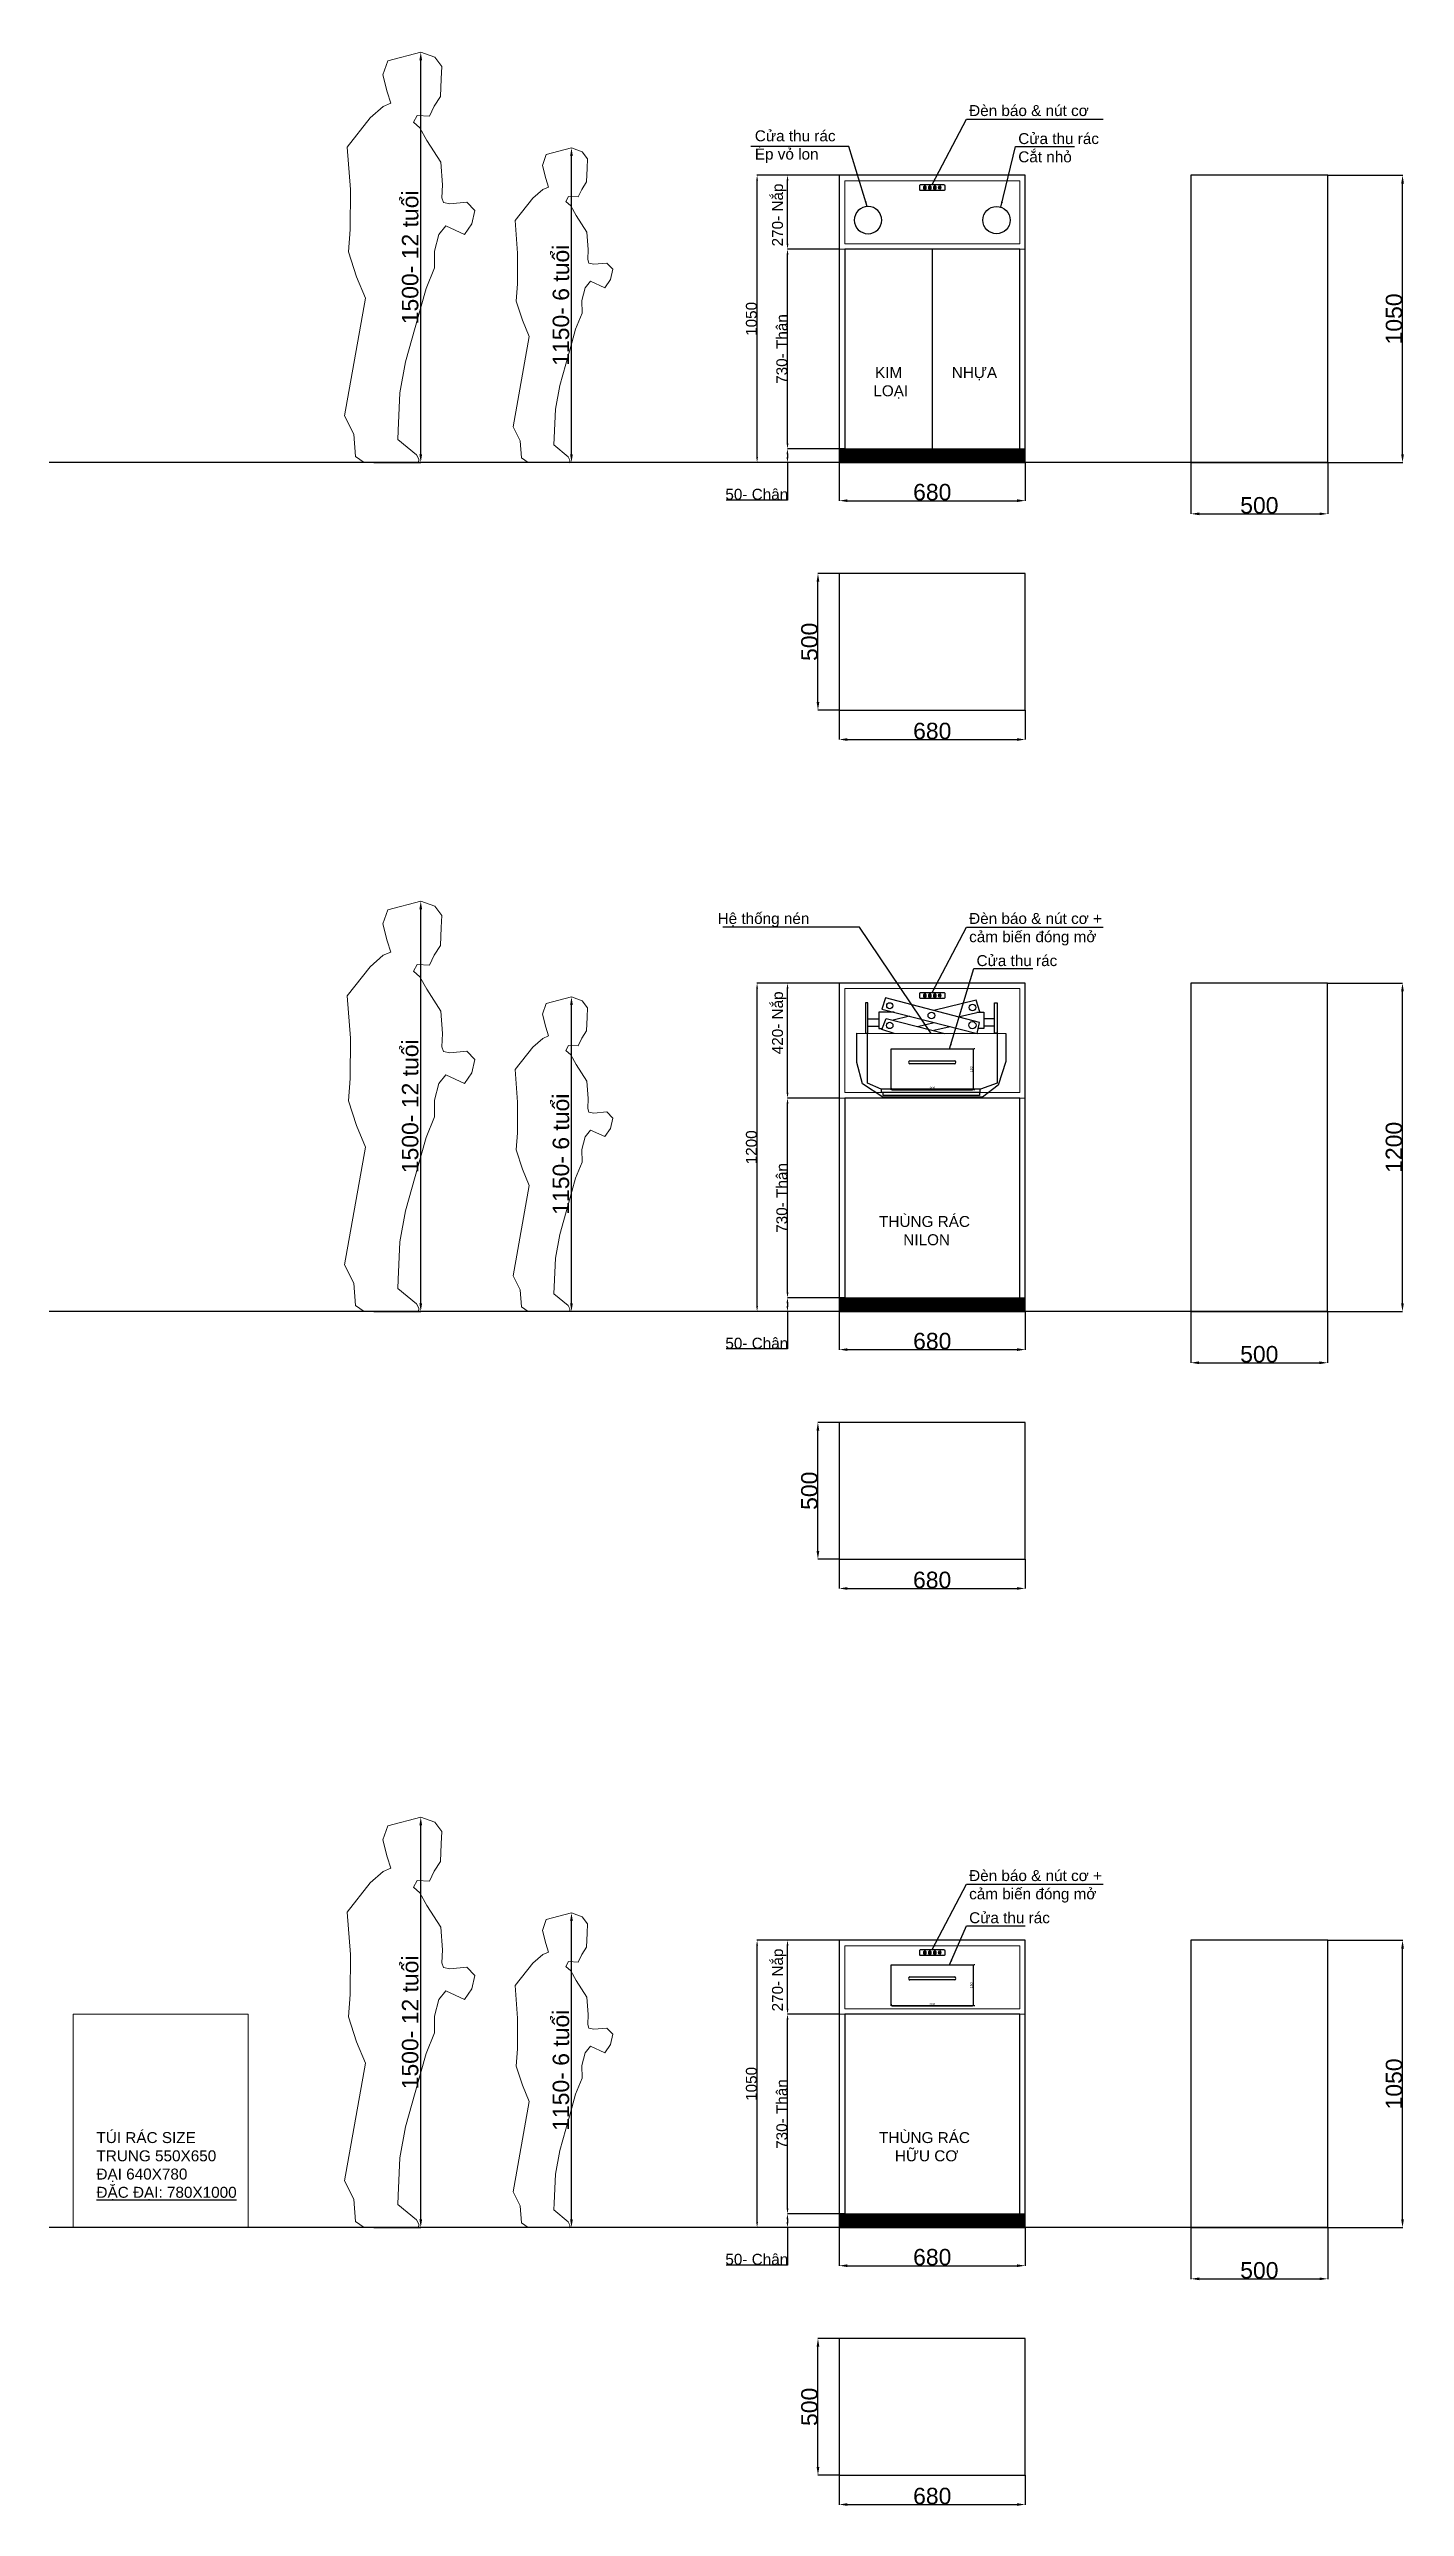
# Model space of a CAD drawing. Header units: inches. Extents: x -925 to 4032, y 3284 to 12268.
import ezdxf

# ---------------------------------------------------------------- set-up
doc = ezdxf.new("R2010")
doc.units = ezdxf.units.IN
doc.header["$LTSCALE"] = 10
doc.header["$MEASUREMENT"] = 0
doc.layers.get('Defpoints').update_dxf_attribs({"color": 55})
for name, color, linetype, lineweight in [('0-NETTHAY', 4, 'Continuous', 9), ('hatch', 250, 'Continuous', 0), ('VN-EQUIPMENT', 251, 'Continuous', 13)]:
    doc.layers.add(name, color=color, linetype=linetype, lineweight=lineweight)
for name, color, linetype in [('0TD-TEXT', 7, 'Continuous'), ('CADdetails-1-FINE', 1, 'Continuous'), ('CADdetails-11-VERYFINE', 11, 'Continuous'), ('CADdetails-250-254-GREY', 252, 'Continuous'), ('CADdetails-9-EXTRAFINE', 9, 'Continuous')]:
    doc.layers.add(name, color=color, linetype=linetype)
doc.styles.add('DIMENSION', font='arial.ttf', dxfattribs={"oblique": 5})
doc.styles.get("Standard").update_dxf_attribs({"font": 'arial.ttf'})
doc.dimstyles.new('DIES STANDARD', dxfattribs={"dimscale": 2, "dimtxt": 4.5, "dimasz": 1.5, "dimexe": 1, "dimexo": 3, "dimgap": 1, "dimtad": 1, "dimdec": 0, "dimdsep": 46, "dimtxsty": 'DIMENSION', "dimcen": 0.09, "dimclrd": 32, "dimclre": 32, "dimclrt": 7, "dimadec": 0, "dimazin": 0, "dimtfac": 1, "dimtdec": 0, "dimtix": 1, "dimtmove": 2, "dimatfit": 3, "dimfxl": 1, "dimtolj": 1, "dimtzin": 0, "dimlwd": -1, "dimlwe": -1, "dimarcsym": 0})
doc.dimstyles.get("Standard").update_dxf_attribs({"dimscale": 3, "dimtxt": 20, "dimasz": 10, "dimexe": 0.18, "dimexo": 0.0625, "dimgap": 0.09, "dimtad": 1, "dimtoh": 1, "dimdec": 0, "dimzin": 0, "dimdsep": 46, "dimtxsty": 'Standard', "dimcen": 0.09, "dimadec": 0, "dimazin": 0, "dimtfac": 1, "dimtdec": 0, "dimtofl": 0, "dimtmove": 0, "dimatfit": 3, "dimfxl": 1, "dimtolj": 1, "dimtzin": 0, "dimarcsym": 0})

msp = doc.modelspace()

# ---------------------------------------------------------------- texts
at = {"layer": '0TD-TEXT', "ltscale": 0.1, "char_height": 40}
for s, insert, width, attachment_point in [('\\A1;\\pxql;Đèn báo & nút cơ', (2439, 12063), 509.011, 1), ('\\A1;\\pxql;Cửa thu rác\\PÉp vỏ lon', (1989.6, 11970.6), 334.186, 3), ('\\A1;\\pxql;Cửa thu rác\\PCắt nhỏ', (2618.6, 11960.6), 334.186, 1), ('\\A1;\\pxqc;KIM\\P LOẠI', (2061, 11105.3), 167.201, 1), ('\\A1;\\pxqc;NHỰA', (2374.8, 11105.3), 167.201, 1), ('\\A1;\\pxql;Hệ thống nén ', (2028.3, 9109.8), 509.011, 3), ('\\A1;\\pxql;Đèn báo & nút cơ + cảm biến đóng mở', (2439, 9109.8), 509.011, 1), ('\\A1;\\pxql;Cửa thu rác', (2466.1, 8955.7), 746.327, 1), ('\\A1;\\pxqc;THÙNG RÁC\\P NILON', (2110.7, 8002.1), 330.359, 1), ('\\A1;\\pxql;Đèn báo & nút cơ + cảm biến đóng mở', (2439, 5611.1), 509.011, 1), ('\\A1;\\pxql;Cửa thu rác', (2439, 5457), 746.327, 1), ('\\A1;\\pxql;TÚI RÁC SIZE \\PTRUNG 550X650\\PĐẠI 640X780\\P{\\LĐẶC ĐẠI: 780X1000}', (-751.7, 4653.4), 600.222, 1), ('\\A1;\\pxqc;THÙNG RÁC\\P HỮU CƠ', (2110.7, 4653.4), 330.359, 1)]:
    msp.add_mtext(s, dxfattribs=dict(at, insert=insert, width=width, attachment_point=attachment_point))

# ---------------------------------------------------------------- blocks, each defined once
blk = doc.blocks.new('*D0')
at = {"color": 0, "lineweight": -2, "transparency": 16777216}
for p, q in [((1963.9, 3899.1), (1885.8, 3899.1)), ((1886.3, 3429.1), (1886.3, 3869.1)), ((1963.9, 3399.1), (1885.8, 3399.1))]:
    blk.add_line(p, q, dxfattribs=at)
at = {"color": 0, "transparency": 16777216}
for points in [[(1881.3, 3869.1), (1891.3, 3869.1), (1886.3, 3899.1)], [(1881.3, 3429.1), (1891.3, 3429.1), (1886.3, 3399.1)]]:
    blk.add_solid(points, dxfattribs=at)
at = {"layer": 'Defpoints', "color": 0, "transparency": 16777216}
for p in [(1886.3, 3899.1), (1964.1, 3899.1), (1964.1, 3399.1)]:
    blk.add_point(p, dxfattribs=at)
at = {"color": 0, "transparency": 16777216, "insert": (1855.4, 3649.1), "char_height": 60, "attachment_point": 5, "rotation": 90}
blk.add_mtext('\\A1;500', dxfattribs=at)
blk = doc.blocks.new('*D1')
at = {"color": 0, "lineweight": -2, "transparency": 16777216}
for p, q in [((1964.1, 3398.9), (1964.1, 3291.5)), ((2644.1, 3398.9), (2644.1, 3291.5)), ((1994.1, 3292), (2614.1, 3292))]:
    blk.add_line(p, q, dxfattribs=at)
at = {"color": 0, "transparency": 16777216}
for points in [[(1994.1, 3297), (1994.1, 3287), (1964.1, 3292)], [(2614.1, 3297), (2614.1, 3287), (2644.1, 3292)]]:
    blk.add_solid(points, dxfattribs=at)
at = {"layer": 'Defpoints', "color": 0, "transparency": 16777216}
for p in [(1964.1, 3399.1), (2644.1, 3399.1), (2644.1, 3292)]:
    blk.add_point(p, dxfattribs=at)
at = {"color": 0, "transparency": 16777216, "insert": (2304.1, 3322.9), "char_height": 60, "attachment_point": 5}
blk.add_mtext('\\A1;680', dxfattribs=at)
blk = doc.blocks.new('*D2')
at = {"color": 0, "lineweight": -2, "transparency": 16777216}
for p, q in [((1964.1, 4304.3), (1964.1, 4164.6)), ((2644.1, 4304.3), (2644.1, 4164.6)), ((1994.1, 4165.1), (2614.1, 4165.1))]:
    blk.add_line(p, q, dxfattribs=at)
at = {"color": 0, "transparency": 16777216}
for points in [[(1994.1, 4170.1), (1994.1, 4160.1), (1964.1, 4165.1)], [(2614.1, 4170.1), (2614.1, 4160.1), (2644.1, 4165.1)]]:
    blk.add_solid(points, dxfattribs=at)
at = {"layer": 'Defpoints', "color": 0, "transparency": 16777216}
for p in [(1964.1, 4304.5), (2644.1, 4304.5), (2644.1, 4165.1)]:
    blk.add_point(p, dxfattribs=at)
at = {"color": 0, "transparency": 16777216, "insert": (2304.1, 4196), "char_height": 60, "attachment_point": 5}
blk.add_mtext('\\A1;680', dxfattribs=at)
blk = doc.blocks.new('*D3')
at = {"color": 0, "lineweight": -2, "transparency": 16777216}
for p, q in [((1964, 5354.5), (1663.3, 5354.5)), ((1663.7, 4324.5), (1663.7, 5334.5)), ((1964, 4304.5), (1663.3, 4304.5))]:
    blk.add_line(p, q, dxfattribs=at)
at = {"color": 0, "transparency": 16777216}
for points in [[(1660.3, 5334.5), (1667, 5334.5), (1663.7, 5354.5)], [(1660.3, 4324.5), (1667, 4324.5), (1663.7, 4304.5)]]:
    blk.add_solid(points, dxfattribs=at)
at = {"layer": 'Defpoints', "color": 0, "transparency": 16777216}
for p in [(1663.7, 5354.5), (1964.1, 5354.5), (1964.1, 4304.5)]:
    blk.add_point(p, dxfattribs=at)
at = {"color": 0, "transparency": 16777216, "insert": (1643.1, 4829.5), "char_height": 40, "attachment_point": 5, "rotation": 90}
blk.add_mtext('\\A1;1050', dxfattribs=at)
blk = doc.blocks.new('PEOPLE')
at = {"layer": 'VN-EQUIPMENT', "linetype": 'Continuous'}
for p, q in [((7, 1646), (25, 1707)), ((25, 1707), (163, 1750)), ((163, 1750), (223, 1731)), ((223, 1731), (255, 1693)), ((255, 1693), (255, 1641)), ((28, 1575), (7, 1646)), ((46, 1528), (28, 1575)), ((255, 1565), (230, 1523)), ((255, 1641), (255, 1565)), ((-131, 1334), (-39, 1462)), ((-39, 1462), (14, 1513)), ((14, 1513), (46, 1528)), ((159, 1480), (145, 1452)), ((212, 1480), (159, 1480)), ((230, 1523), (212, 1480)), ((145, 1452), (173, 1429)), ((173, 1429), (205, 1377)), ((205, 1377), (269, 1287)), ((-110, 1155), (-131, 1334)), ((269, 1287), (280, 1192)), ((-103, 985), (-110, 1155)), ((280, 1192), (280, 1136)), ((280, 1136), (287, 1117)), ((287, 1117), (315, 1112)), ((315, 1112), (386, 1122)), ((386, 1122), (421, 1089)), ((421, 1089), (411, 1032)), ((-106, 890), (-103, 985)), ((273, 980), (258, 909)), ((301, 1018), (273, 980)), ((382, 985), (301, 1018)), ((411, 1032), (382, 985)), ((-67, 786), (-106, 890)), ((262, 838), (230, 749)), ((258, 909), (262, 838)), ((-25, 697), (-67, 786)), ((230, 749), (212, 673)), ((-92, 194), (-25, 697)), ((212, 673), (156, 434)), ((156, 434), (138, 302)), ((138, 302), (138, 142)), ((-50, 118), (-92, 194)), ((-39, 24), (-50, 118)), ((138, 142), (138, 104)), ((0, 0), (-39, 24)), ((230, 9), (0, 0)), ((138, 104), (220, 42)), ((220, 42), (230, 24)), ((230, 24), (230, 9))]:
    blk.add_line(p, q, dxfattribs=at)
blk = doc.blocks.new('*D5')
at = {"color": 0, "lineweight": -2, "transparency": 16777216}
for p, q in [((985, 4334.5), (985, 5424.5)), ((985.2, 5454.5), (985.6, 5454.5)), ((2396.3, 4304.5), (984.5, 4304.5))]:
    blk.add_line(p, q, dxfattribs=at)
at = {"color": 0, "transparency": 16777216}
for points in [[(980, 5424.5), (990, 5424.5), (985, 5454.5)], [(980, 4334.5), (990, 4334.5), (985, 4304.5)]]:
    blk.add_solid(points, dxfattribs=at)
at = {"layer": 'Defpoints', "color": 0, "transparency": 16777216}
for p in [(985, 5454.5), (985, 5454.5), (2396.5, 4304.5)]:
    blk.add_point(p, dxfattribs=at)
at = {"color": 0, "transparency": 16777216, "insert": (946.7, 4879.5), "char_height": 60, "attachment_point": 5, "rotation": 90}
blk.add_mtext('\\A1;1150- 6 tuổi', dxfattribs=at)
blk = doc.blocks.new('*D6')
at = {"color": 0, "lineweight": -2, "transparency": 16777216}
for p, q in [((1984, 4354.5), (1774.3, 4354.5)), ((1774.6, 4334.5), (1774.6, 4324.5)), ((1964, 4304.5), (1774.3, 4304.5)), ((1774.6, 4304.5), (1774.6, 4167.3)), ((1774.6, 4167.3), (1550.7, 4167.3))]:
    blk.add_line(p, q, dxfattribs=at)
at = {"color": 0, "transparency": 16777216}
for points in [[(1771.3, 4334.5), (1778, 4334.5), (1774.6, 4354.5)], [(1771.3, 4324.5), (1778, 4324.5), (1774.6, 4304.5)]]:
    blk.add_solid(points, dxfattribs=at)
at = {"layer": 'Defpoints', "color": 0, "transparency": 16777216}
for p in [(1774.6, 4354.5), (1984.1, 4354.5), (1964.1, 4304.5)]:
    blk.add_point(p, dxfattribs=at)
at = {"color": 0, "transparency": 16777216, "insert": (1662.6, 4188.2), "char_height": 40, "attachment_point": 5}
blk.add_mtext('\\A1;50- Chân', dxfattribs=at)
blk = doc.blocks.new('*D7')
at = {"color": 0, "lineweight": -2, "transparency": 16777216}
for p, q in [((1964, 5084.5), (1774.6, 5084.5)), ((1775, 4374.5), (1775, 5064.5)), ((1964, 4354.5), (1774.6, 4354.5))]:
    blk.add_line(p, q, dxfattribs=at)
at = {"color": 0, "transparency": 16777216}
for points in [[(1771.6, 5064.5), (1778.3, 5064.5), (1775, 5084.5)], [(1771.6, 4374.5), (1778.3, 4374.5), (1775, 4354.5)]]:
    blk.add_solid(points, dxfattribs=at)
at = {"layer": 'Defpoints', "color": 0, "transparency": 16777216}
for p in [(1775, 5084.5), (1964.1, 5084.5), (1964.1, 4354.5)]:
    blk.add_point(p, dxfattribs=at)
at = {"color": 0, "transparency": 16777216, "insert": (1754.3, 4719.5), "char_height": 40, "attachment_point": 5, "rotation": 90}
blk.add_mtext('\\A1;730- Thân', dxfattribs=at)
blk = doc.blocks.new('*D8')
at = {"color": 0, "lineweight": -2, "transparency": 16777216}
for p, q in [((1964, 5354.5), (1774.6, 5354.5)), ((1775, 5104.5), (1775, 5334.5)), ((1964, 5084.5), (1774.6, 5084.5))]:
    blk.add_line(p, q, dxfattribs=at)
at = {"color": 0, "transparency": 16777216}
for points in [[(1771.6, 5334.5), (1778.3, 5334.5), (1775, 5354.5)], [(1771.6, 5104.5), (1778.3, 5104.5), (1775, 5084.5)]]:
    blk.add_solid(points, dxfattribs=at)
at = {"layer": 'Defpoints', "color": 0, "transparency": 16777216}
for p in [(1775, 5354.5), (1964.1, 5354.5), (1964.1, 5084.5)]:
    blk.add_point(p, dxfattribs=at)
at = {"color": 0, "transparency": 16777216, "insert": (1744.3, 5209.5), "char_height": 40, "attachment_point": 5, "rotation": 90}
blk.add_mtext('\\A1;270- Nắp', dxfattribs=at)
blk = doc.blocks.new('*D9')
at = {"color": 0, "lineweight": -2, "transparency": 16777216}
for p, q in [((3250.1, 4304.3), (3250.1, 4116.4)), ((3750.1, 4304.3), (3750.1, 4116.4)), ((3280.1, 4117), (3720.1, 4117))]:
    blk.add_line(p, q, dxfattribs=at)
at = {"color": 0, "transparency": 16777216}
for points in [[(3280.1, 4122), (3280.1, 4112), (3250.1, 4117)], [(3720.1, 4122), (3720.1, 4112), (3750.1, 4117)]]:
    blk.add_solid(points, dxfattribs=at)
at = {"layer": 'Defpoints', "color": 0, "transparency": 16777216}
for p in [(3250.1, 4304.5), (3750.1, 4304.5), (3750.1, 4117)]:
    blk.add_point(p, dxfattribs=at)
at = {"color": 0, "transparency": 16777216, "insert": (3500.1, 4147.9), "char_height": 60, "attachment_point": 5}
blk.add_mtext('\\A1;500', dxfattribs=at)
blk = doc.blocks.new('*D10')
at = {"color": 0, "lineweight": -2, "transparency": 16777216}
for p, q in [((3750.3, 5354.5), (4024.2, 5354.5)), ((4023.6, 4334.5), (4023.6, 5324.5)), ((3750.3, 4304.5), (4024.2, 4304.5))]:
    blk.add_line(p, q, dxfattribs=at)
at = {"color": 0, "transparency": 16777216}
for points in [[(4018.6, 5324.5), (4028.6, 5324.5), (4023.6, 5354.5)], [(4018.6, 4334.5), (4028.6, 4334.5), (4023.6, 4304.5)]]:
    blk.add_solid(points, dxfattribs=at)
at = {"layer": 'Defpoints', "color": 0, "transparency": 16777216}
for p in [(3750.1, 5354.5), (4023.6, 5354.5), (3750.1, 4304.5)]:
    blk.add_point(p, dxfattribs=at)
at = {"color": 0, "transparency": 16777216, "insert": (3992.7, 4829.5), "char_height": 60, "attachment_point": 5, "rotation": 90}
blk.add_mtext('\\A1;1050', dxfattribs=at)
blk = doc.blocks.new('*D11')
at = {"color": 32, "transparency": 16777216}
for p, q in [((2453.9, 5261.5), (2453.9, 5117.5)), ((2459.9, 5264.5), (2455.9, 5264.5)), ((2459.9, 5114.5), (2455.9, 5114.5))]:
    blk.add_line(p, q, dxfattribs=at)
for points in [[(2453.4, 5261.5), (2454.4, 5261.5), (2453.9, 5264.5)], [(2453.4, 5117.5), (2454.4, 5117.5), (2453.9, 5114.5)]]:
    blk.add_solid(points, dxfattribs=at)
at = {"layer": 'Defpoints', "color": 0, "transparency": 16777216}
for p in [(2453.9, 5264.5), (2453.9, 5114.5), (2453.9, 5114.5)]:
    blk.add_point(p, dxfattribs=at)
at = {"color": 7, "transparency": 16777216, "insert": (2447.3, 5189.5), "char_height": 9, "attachment_point": 5, "rotation": 90, "style": 'DIMENSION'}
blk.add_mtext('\\A1;150', dxfattribs=at)
blk = doc.blocks.new('*D12')
at = {"color": 32, "transparency": 16777216}
for p, q in [((2154.3, 5120.5), (2154.3, 5116.5)), ((2157.3, 5114.5), (2450.9, 5114.5)), ((2453.9, 5120.5), (2453.9, 5116.5))]:
    blk.add_line(p, q, dxfattribs=at)
for points in [[(2157.3, 5115), (2157.3, 5114), (2154.3, 5114.5)], [(2450.9, 5115), (2450.9, 5114), (2453.9, 5114.5)]]:
    blk.add_solid(points, dxfattribs=at)
at = {"layer": 'Defpoints', "color": 0, "transparency": 16777216}
for p in [(2154.3, 5114.5), (2453.9, 5114.5), (2453.9, 5114.5)]:
    blk.add_point(p, dxfattribs=at)
at = {"color": 7, "transparency": 16777216, "insert": (2304.1, 5121.1), "char_height": 9, "attachment_point": 5, "style": 'DIMENSION'}
blk.add_mtext('\\A1;300', dxfattribs=at)
blk = doc.blocks.new('*D13')
at = {"color": 0, "lineweight": -2, "transparency": 16777216}
for p, q in [((433.9, 4334.5), (433.9, 5774.5)), ((434.1, 5804.5), (434.4, 5804.5)), ((262.2, 4304.5), (434.4, 4304.5))]:
    blk.add_line(p, q, dxfattribs=at)
at = {"color": 0, "transparency": 16777216}
for points in [[(428.9, 5774.5), (438.9, 5774.5), (433.9, 5804.5)], [(428.9, 4334.5), (438.9, 4334.5), (433.9, 4304.5)]]:
    blk.add_solid(points, dxfattribs=at)
at = {"layer": 'Defpoints', "color": 0, "transparency": 16777216}
for p in [(433.9, 5804.5), (433.9, 5804.5), (262, 4304.5)]:
    blk.add_point(p, dxfattribs=at)
at = {"color": 0, "transparency": 16777216, "insert": (395.5, 5054.5), "char_height": 60, "attachment_point": 5, "rotation": 90}
blk.add_mtext('\\A1;1500- 12 tuổi', dxfattribs=at)
blk = doc.blocks.new('*D17')
at = {"color": 0, "lineweight": -2, "transparency": 16777216}
for p, q in [((1964.1, 7653), (1964.1, 7513.2)), ((2644.1, 7653), (2644.1, 7513.2)), ((1994.1, 7513.8), (2614.1, 7513.8))]:
    blk.add_line(p, q, dxfattribs=at)
at = {"color": 0, "transparency": 16777216}
for points in [[(1994.1, 7518.8), (1994.1, 7508.8), (1964.1, 7513.8)], [(2614.1, 7518.8), (2614.1, 7508.8), (2644.1, 7513.8)]]:
    blk.add_solid(points, dxfattribs=at)
at = {"layer": 'Defpoints', "color": 0, "transparency": 16777216}
for p in [(1964.1, 7653.2), (2644.1, 7653.2), (2644.1, 7513.8)]:
    blk.add_point(p, dxfattribs=at)
at = {"color": 0, "transparency": 16777216, "insert": (2304.1, 7544.7), "char_height": 60, "attachment_point": 5}
blk.add_mtext('\\A1;680', dxfattribs=at)
blk = doc.blocks.new('*D18')
at = {"color": 0, "lineweight": -2, "transparency": 16777216}
for p, q in [((1964, 8853.2), (1663.3, 8853.2)), ((1663.7, 7673.2), (1663.7, 8833.2)), ((1964, 7653.2), (1663.3, 7653.2))]:
    blk.add_line(p, q, dxfattribs=at)
at = {"color": 0, "transparency": 16777216}
for points in [[(1660.3, 8833.2), (1667, 8833.2), (1663.7, 8853.2)], [(1660.3, 7673.2), (1667, 7673.2), (1663.7, 7653.2)]]:
    blk.add_solid(points, dxfattribs=at)
at = {"layer": 'Defpoints', "color": 0, "transparency": 16777216}
for p in [(1663.7, 8853.2), (1964.1, 8853.2), (1964.1, 7653.2)]:
    blk.add_point(p, dxfattribs=at)
at = {"color": 0, "transparency": 16777216, "insert": (1643.1, 8253.2), "char_height": 40, "attachment_point": 5, "rotation": 90}
blk.add_mtext('\\A1;1200', dxfattribs=at)
blk = doc.blocks.new('*D19')
at = {"color": 0, "lineweight": -2, "transparency": 16777216}
for p, q in [((1984, 7703.2), (1774.3, 7703.2)), ((1964, 7653.2), (1774.3, 7653.2)), ((1774.6, 7683.2), (1774.6, 7673.2)), ((1774.6, 7653.2), (1774.6, 7516)), ((1774.6, 7516), (1550.7, 7516))]:
    blk.add_line(p, q, dxfattribs=at)
at = {"color": 0, "transparency": 16777216}
for points in [[(1771.3, 7683.2), (1778, 7683.2), (1774.6, 7703.2)], [(1771.3, 7673.2), (1778, 7673.2), (1774.6, 7653.2)]]:
    blk.add_solid(points, dxfattribs=at)
at = {"layer": 'Defpoints', "color": 0, "transparency": 16777216}
for p in [(1774.6, 7703.2), (1964.1, 7653.2), (1984.1, 7703.2)]:
    blk.add_point(p, dxfattribs=at)
at = {"color": 0, "transparency": 16777216, "insert": (1662.6, 7536.9), "char_height": 40, "attachment_point": 5}
blk.add_mtext('\\A1;50- Chân', dxfattribs=at)
blk = doc.blocks.new('*D15')
at = {"color": 0, "lineweight": -2, "transparency": 16777216}
for p, q in [((1964, 8433.2), (1774.6, 8433.2)), ((1775, 7723.2), (1775, 8413.2)), ((1964, 7703.2), (1774.6, 7703.2))]:
    blk.add_line(p, q, dxfattribs=at)
at = {"color": 0, "transparency": 16777216}
for points in [[(1771.6, 8413.2), (1778.3, 8413.2), (1775, 8433.2)], [(1771.6, 7723.2), (1778.3, 7723.2), (1775, 7703.2)]]:
    blk.add_solid(points, dxfattribs=at)
at = {"layer": 'Defpoints', "color": 0, "transparency": 16777216}
for p in [(1775, 8433.2), (1964.1, 8433.2), (1964.1, 7703.2)]:
    blk.add_point(p, dxfattribs=at)
at = {"color": 0, "transparency": 16777216, "insert": (1754.3, 8068.2), "char_height": 40, "attachment_point": 5, "rotation": 90}
blk.add_mtext('\\A1;730- Thân', dxfattribs=at)
blk = doc.blocks.new('*D16')
at = {"color": 0, "lineweight": -2, "transparency": 16777216}
for p, q in [((1964, 8853.2), (1774.6, 8853.2)), ((1775, 8453.2), (1775, 8833.2)), ((1964, 8433.2), (1774.6, 8433.2))]:
    blk.add_line(p, q, dxfattribs=at)
at = {"color": 0, "transparency": 16777216}
for points in [[(1771.6, 8833.2), (1778.3, 8833.2), (1775, 8853.2)], [(1771.6, 8453.2), (1778.3, 8453.2), (1775, 8433.2)]]:
    blk.add_solid(points, dxfattribs=at)
at = {"layer": 'Defpoints', "color": 0, "transparency": 16777216}
for p in [(1775, 8853.2), (1964.1, 8853.2), (1964.1, 8433.2)]:
    blk.add_point(p, dxfattribs=at)
at = {"color": 0, "transparency": 16777216, "insert": (1744.3, 8708.2), "char_height": 40, "attachment_point": 5, "rotation": 90}
blk.add_mtext('\\A1;420- Nắp', dxfattribs=at)
blk = doc.blocks.new('*D14')
at = {"color": 32, "transparency": 16777216}
for p, q in [((2453.9, 8610.2), (2453.9, 8466.2)), ((2459.9, 8613.2), (2455.9, 8613.2)), ((2459.9, 8463.2), (2455.9, 8463.2))]:
    blk.add_line(p, q, dxfattribs=at)
for points in [[(2453.4, 8610.2), (2454.4, 8610.2), (2453.9, 8613.2)], [(2453.4, 8466.2), (2454.4, 8466.2), (2453.9, 8463.2)]]:
    blk.add_solid(points, dxfattribs=at)
at = {"layer": 'Defpoints', "color": 0, "transparency": 16777216}
for p in [(2453.9, 8613.2), (2453.9, 8463.2), (2453.9, 8463.2)]:
    blk.add_point(p, dxfattribs=at)
at = {"color": 7, "transparency": 16777216, "insert": (2447.3, 8538.2), "char_height": 9, "attachment_point": 5, "rotation": 90, "style": 'DIMENSION'}
blk.add_mtext('\\A1;150', dxfattribs=at)
blk = doc.blocks.new('*D20')
at = {"color": 32, "transparency": 16777216}
for p, q in [((2154.3, 8469.2), (2154.3, 8465.2)), ((2157.3, 8463.2), (2450.9, 8463.2)), ((2453.9, 8469.2), (2453.9, 8465.2))]:
    blk.add_line(p, q, dxfattribs=at)
for points in [[(2157.3, 8463.7), (2157.3, 8462.7), (2154.3, 8463.2)], [(2450.9, 8463.7), (2450.9, 8462.7), (2453.9, 8463.2)]]:
    blk.add_solid(points, dxfattribs=at)
at = {"layer": 'Defpoints', "color": 0, "transparency": 16777216}
for p in [(2154.3, 8463.2), (2453.9, 8463.2), (2453.9, 8463.2)]:
    blk.add_point(p, dxfattribs=at)
at = {"color": 7, "transparency": 16777216, "insert": (2304.1, 8469.8), "char_height": 9, "attachment_point": 5, "style": 'DIMENSION'}
blk.add_mtext('\\A1;300', dxfattribs=at)
blk = doc.blocks.new('A$C3B3C450E')
at = {"layer": 'CADdetails-1-FINE'}
for points in [[(587, 315), (598, 369), (141, 488), (123, 433)], [(55, 465), (43, 465), (43, 317), (55, 317)], [(672, 465), (684, 465), (684, 317), (672, 317)], [(727, 314), (727, 179), (689, 63), (613, 4), (128, 4), (28, 70), (0, 174), (0, 316)]]:
    blk.add_lwpolyline(points, close=True, dxfattribs=at)
for points in [[(55, 386), (108, 386)], [(183, 418), (108, 418), (108, 339), (124, 339)], [(183, 315), (122, 334), (144, 388), (429, 315)], [(258, 399), (178, 379)], [(297, 349), (377, 368)], [(494, 396), (600, 421), (583, 477), (376, 427)], [(586, 418), (619, 418), (619, 339), (591, 339)], [(672, 386), (619, 386)], [(685, 314), (685, 73), (603, 43), (120, 43), (52, 73), (53, 315)], [(55, 351), (108, 351)], [(456, 348), (376, 329)], [(672, 351), (619, 351)], [(120, 43), (120, 29), (602, 29), (602, 43)], [(599, 29), (599, 12), (129, 12), (129, 29)]]:
    blk.add_lwpolyline(points, dxfattribs=at)
for centre, radius in [((161, 354), 15.6), ((161, 450), 14.6), ((364, 403), 16.2), ((564, 355), 17.7), ((565, 442), 16.1)]:
    blk.add_circle(centre, radius, dxfattribs=at)
at = {"layer": 'CADdetails-250-254-GREY'}
blk.add_line((628, 0), (88, 0), dxfattribs=at)
blk = doc.blocks.new('*D22')
at = {"color": 0, "lineweight": -2, "transparency": 16777216}
for p, q in [((1963.5, 7247.8), (1885.4, 7247.8)), ((1886, 6777.8), (1886, 7217.8)), ((1963.5, 6747.8), (1885.4, 6747.8))]:
    blk.add_line(p, q, dxfattribs=at)
at = {"color": 0, "transparency": 16777216}
for points in [[(1881, 7217.8), (1891, 7217.8), (1886, 7247.8)], [(1881, 6777.8), (1891, 6777.8), (1886, 6747.8)]]:
    blk.add_solid(points, dxfattribs=at)
at = {"layer": 'Defpoints', "color": 0, "transparency": 16777216}
for p in [(1886, 7247.8), (1963.7, 7247.8), (1963.7, 6747.8)]:
    blk.add_point(p, dxfattribs=at)
at = {"color": 0, "transparency": 16777216, "insert": (1855.1, 6997.8), "char_height": 60, "attachment_point": 5, "rotation": 90}
blk.add_mtext('\\A1;500', dxfattribs=at)
blk = doc.blocks.new('*D23')
at = {"color": 0, "lineweight": -2, "transparency": 16777216}
for p, q in [((1963.7, 6747.6), (1963.7, 6640.2)), ((2643.7, 6747.6), (2643.7, 6640.2)), ((1993.7, 6640.7), (2613.7, 6640.7))]:
    blk.add_line(p, q, dxfattribs=at)
at = {"color": 0, "transparency": 16777216}
for points in [[(1993.7, 6645.7), (1993.7, 6635.7), (1963.7, 6640.7)], [(2613.7, 6645.7), (2613.7, 6635.7), (2643.7, 6640.7)]]:
    blk.add_solid(points, dxfattribs=at)
at = {"layer": 'Defpoints', "color": 0, "transparency": 16777216}
for p in [(1963.7, 6747.8), (2643.7, 6747.8), (2643.7, 6640.7)]:
    blk.add_point(p, dxfattribs=at)
at = {"color": 0, "transparency": 16777216, "insert": (2303.7, 6671.6), "char_height": 60, "attachment_point": 5}
blk.add_mtext('\\A1;680', dxfattribs=at)
blk = doc.blocks.new('*D24')
at = {"color": 0, "lineweight": -2, "transparency": 16777216}
for p, q in [((3249.8, 7653), (3249.8, 7465.1)), ((3749.8, 7653), (3749.8, 7465.1)), ((3279.8, 7465.7), (3719.8, 7465.7))]:
    blk.add_line(p, q, dxfattribs=at)
at = {"color": 0, "transparency": 16777216}
for points in [[(3279.8, 7470.7), (3279.8, 7460.7), (3249.8, 7465.7)], [(3719.8, 7470.7), (3719.8, 7460.7), (3749.8, 7465.7)]]:
    blk.add_solid(points, dxfattribs=at)
at = {"layer": 'Defpoints', "color": 0, "transparency": 16777216}
for p in [(3249.8, 7653.2), (3749.8, 7653.2), (3749.8, 7465.7)]:
    blk.add_point(p, dxfattribs=at)
at = {"color": 0, "transparency": 16777216, "insert": (3499.8, 7496.6), "char_height": 60, "attachment_point": 5}
blk.add_mtext('\\A1;500', dxfattribs=at)
blk = doc.blocks.new('*D25')
at = {"color": 0, "lineweight": -2, "transparency": 16777216}
for p, q in [((3749.9, 8853.2), (4023.8, 8853.2)), ((4023.3, 7683.2), (4023.3, 8823.2)), ((3749.9, 7653.2), (4023.8, 7653.2))]:
    blk.add_line(p, q, dxfattribs=at)
at = {"color": 0, "transparency": 16777216}
for points in [[(4018.3, 8823.2), (4028.3, 8823.2), (4023.3, 8853.2)], [(4018.3, 7683.2), (4028.3, 7683.2), (4023.3, 7653.2)]]:
    blk.add_solid(points, dxfattribs=at)
at = {"layer": 'Defpoints', "color": 0, "transparency": 16777216}
for p in [(3749.8, 8853.2), (4023.3, 8853.2), (3749.8, 7653.2)]:
    blk.add_point(p, dxfattribs=at)
at = {"color": 0, "transparency": 16777216, "insert": (3992.4, 8253.2), "char_height": 60, "attachment_point": 5, "rotation": 90}
blk.add_mtext('\\A1;1200', dxfattribs=at)
blk = doc.blocks.new('*D26')
at = {"color": 0, "lineweight": -2, "transparency": 16777216}
for p, q in [((985, 7683.2), (985, 8773.2)), ((985.2, 8803.2), (985.6, 8803.2)), ((2396.3, 7653.2), (984.5, 7653.2))]:
    blk.add_line(p, q, dxfattribs=at)
at = {"color": 0, "transparency": 16777216}
for points in [[(980, 8773.2), (990, 8773.2), (985, 8803.2)], [(980, 7683.2), (990, 7683.2), (985, 7653.2)]]:
    blk.add_solid(points, dxfattribs=at)
at = {"layer": 'Defpoints', "color": 0, "transparency": 16777216}
for p in [(985, 8803.2), (985, 8803.2), (2396.5, 7653.2)]:
    blk.add_point(p, dxfattribs=at)
at = {"color": 0, "transparency": 16777216, "insert": (946.7, 8228.2), "char_height": 60, "attachment_point": 5, "rotation": 90}
blk.add_mtext('\\A1;1150- 6 tuổi', dxfattribs=at)
blk = doc.blocks.new('*D27')
at = {"color": 0, "lineweight": -2, "transparency": 16777216}
for p, q in [((433.9, 7683.2), (433.9, 9123.2)), ((434.1, 9153.2), (434.4, 9153.2)), ((262.2, 7653.2), (434.4, 7653.2))]:
    blk.add_line(p, q, dxfattribs=at)
at = {"color": 0, "transparency": 16777216}
for points in [[(428.9, 9123.2), (438.9, 9123.2), (433.9, 9153.2)], [(428.9, 7683.2), (438.9, 7683.2), (433.9, 7653.2)]]:
    blk.add_solid(points, dxfattribs=at)
at = {"layer": 'Defpoints', "color": 0, "transparency": 16777216}
for p in [(433.9, 9153.2), (433.9, 9153.2), (262, 7653.2)]:
    blk.add_point(p, dxfattribs=at)
at = {"color": 0, "transparency": 16777216, "insert": (395.5, 8403.2), "char_height": 60, "attachment_point": 5, "rotation": 90}
blk.add_mtext('\\A1;1500- 12 tuổi', dxfattribs=at)
blk = doc.blocks.new('*D31')
at = {"color": 0, "lineweight": -2, "transparency": 16777216}
for p, q in [((1963.9, 10351), (1885.8, 10351)), ((1886.3, 9881), (1886.3, 10321)), ((1963.9, 9851), (1885.8, 9851))]:
    blk.add_line(p, q, dxfattribs=at)
at = {"color": 0, "transparency": 16777216}
for points in [[(1881.3, 10321), (1891.3, 10321), (1886.3, 10351)], [(1881.3, 9881), (1891.3, 9881), (1886.3, 9851)]]:
    blk.add_solid(points, dxfattribs=at)
at = {"layer": 'Defpoints', "color": 0, "transparency": 16777216}
for p in [(1886.3, 10351), (1964.1, 10351), (1964.1, 9851)]:
    blk.add_point(p, dxfattribs=at)
at = {"color": 0, "transparency": 16777216, "insert": (1855.4, 10101), "char_height": 60, "attachment_point": 5, "rotation": 90}
blk.add_mtext('\\A1;500', dxfattribs=at)
blk = doc.blocks.new('*D32')
at = {"color": 0, "lineweight": -2, "transparency": 16777216}
for p, q in [((1964.1, 9850.8), (1964.1, 9743.4)), ((2644.1, 9850.8), (2644.1, 9743.4)), ((1994.1, 9743.9), (2614.1, 9743.9))]:
    blk.add_line(p, q, dxfattribs=at)
at = {"color": 0, "transparency": 16777216}
for points in [[(1994.1, 9748.9), (1994.1, 9738.9), (1964.1, 9743.9)], [(2614.1, 9748.9), (2614.1, 9738.9), (2644.1, 9743.9)]]:
    blk.add_solid(points, dxfattribs=at)
at = {"layer": 'Defpoints', "color": 0, "transparency": 16777216}
for p in [(1964.1, 9851), (2644.1, 9851), (2644.1, 9743.9)]:
    blk.add_point(p, dxfattribs=at)
at = {"color": 0, "transparency": 16777216, "insert": (2304.1, 9774.8), "char_height": 60, "attachment_point": 5}
blk.add_mtext('\\A1;680', dxfattribs=at)
blk = doc.blocks.new('*D30')
at = {"color": 0, "lineweight": -2, "transparency": 16777216}
for p, q in [((1964.1, 10756.2), (1964.1, 10616.4)), ((2644.1, 10756.2), (2644.1, 10616.4)), ((1994.1, 10617), (2614.1, 10617))]:
    blk.add_line(p, q, dxfattribs=at)
at = {"color": 0, "transparency": 16777216}
for points in [[(1994.1, 10622), (1994.1, 10612), (1964.1, 10617)], [(2614.1, 10622), (2614.1, 10612), (2644.1, 10617)]]:
    blk.add_solid(points, dxfattribs=at)
at = {"layer": 'Defpoints', "color": 0, "transparency": 16777216}
for p in [(1964.1, 10756.4), (2644.1, 10756.4), (2644.1, 10617)]:
    blk.add_point(p, dxfattribs=at)
at = {"color": 0, "transparency": 16777216, "insert": (2304.1, 10647.9), "char_height": 60, "attachment_point": 5}
blk.add_mtext('\\A1;680', dxfattribs=at)
blk = doc.blocks.new('*D33')
at = {"color": 0, "lineweight": -2, "transparency": 16777216}
for p, q in [((1964, 11806.4), (1663.3, 11806.4)), ((1663.7, 10776.4), (1663.7, 11786.4)), ((1964, 10756.4), (1663.3, 10756.4))]:
    blk.add_line(p, q, dxfattribs=at)
at = {"color": 0, "transparency": 16777216}
for points in [[(1660.3, 11786.4), (1667, 11786.4), (1663.7, 11806.4)], [(1660.3, 10776.4), (1667, 10776.4), (1663.7, 10756.4)]]:
    blk.add_solid(points, dxfattribs=at)
at = {"layer": 'Defpoints', "color": 0, "transparency": 16777216}
for p in [(1663.7, 11806.4), (1964.1, 11806.4), (1964.1, 10756.4)]:
    blk.add_point(p, dxfattribs=at)
at = {"color": 0, "transparency": 16777216, "insert": (1643.1, 11281.4), "char_height": 40, "attachment_point": 5, "rotation": 90}
blk.add_mtext('\\A1;1050', dxfattribs=at)
blk = doc.blocks.new('*D34')
at = {"color": 0, "lineweight": -2, "transparency": 16777216}
for p, q in [((985, 10786.4), (985, 11876.4)), ((985.2, 11906.4), (985.6, 11906.4)), ((2396.3, 10756.4), (984.5, 10756.4))]:
    blk.add_line(p, q, dxfattribs=at)
at = {"color": 0, "transparency": 16777216}
for points in [[(980, 11876.4), (990, 11876.4), (985, 11906.4)], [(980, 10786.4), (990, 10786.4), (985, 10756.4)]]:
    blk.add_solid(points, dxfattribs=at)
at = {"layer": 'Defpoints', "color": 0, "transparency": 16777216}
for p in [(985, 11906.4), (985, 11906.4), (2396.5, 10756.4)]:
    blk.add_point(p, dxfattribs=at)
at = {"color": 0, "transparency": 16777216, "insert": (946.7, 11331.4), "char_height": 60, "attachment_point": 5, "rotation": 90}
blk.add_mtext('\\A1;1150- 6 tuổi', dxfattribs=at)
blk = doc.blocks.new('*D35')
at = {"color": 0, "lineweight": -2, "transparency": 16777216}
for p, q in [((1984, 10806.4), (1774.3, 10806.4)), ((1774.6, 10786.4), (1774.6, 10776.4)), ((1964, 10756.4), (1774.3, 10756.4)), ((1774.6, 10756.4), (1774.6, 10619.2)), ((1774.6, 10619.2), (1550.7, 10619.2))]:
    blk.add_line(p, q, dxfattribs=at)
at = {"color": 0, "transparency": 16777216}
for points in [[(1771.3, 10786.4), (1778, 10786.4), (1774.6, 10806.4)], [(1771.3, 10776.4), (1778, 10776.4), (1774.6, 10756.4)]]:
    blk.add_solid(points, dxfattribs=at)
at = {"layer": 'Defpoints', "color": 0, "transparency": 16777216}
for p in [(1774.6, 10806.4), (1984.1, 10806.4), (1964.1, 10756.4)]:
    blk.add_point(p, dxfattribs=at)
at = {"color": 0, "transparency": 16777216, "insert": (1662.6, 10640.1), "char_height": 40, "attachment_point": 5}
blk.add_mtext('\\A1;50- Chân', dxfattribs=at)
blk = doc.blocks.new('*D28')
at = {"color": 0, "lineweight": -2, "transparency": 16777216}
for p, q in [((1964, 11536.4), (1774.6, 11536.4)), ((1775, 10826.4), (1775, 11516.4)), ((1964, 10806.4), (1774.6, 10806.4))]:
    blk.add_line(p, q, dxfattribs=at)
at = {"color": 0, "transparency": 16777216}
for points in [[(1771.6, 11516.4), (1778.3, 11516.4), (1775, 11536.4)], [(1771.6, 10826.4), (1778.3, 10826.4), (1775, 10806.4)]]:
    blk.add_solid(points, dxfattribs=at)
at = {"layer": 'Defpoints', "color": 0, "transparency": 16777216}
for p in [(1775, 11536.4), (1964.1, 11536.4), (1964.1, 10806.4)]:
    blk.add_point(p, dxfattribs=at)
at = {"color": 0, "transparency": 16777216, "insert": (1754.3, 11171.4), "char_height": 40, "attachment_point": 5, "rotation": 90}
blk.add_mtext('\\A1;730- Thân', dxfattribs=at)
blk = doc.blocks.new('*D29')
at = {"color": 0, "lineweight": -2, "transparency": 16777216}
for p, q in [((1964, 11806.4), (1774.6, 11806.4)), ((1775, 11556.4), (1775, 11786.4)), ((1964, 11536.4), (1774.6, 11536.4))]:
    blk.add_line(p, q, dxfattribs=at)
at = {"color": 0, "transparency": 16777216}
for points in [[(1771.6, 11786.4), (1778.3, 11786.4), (1775, 11806.4)], [(1771.6, 11556.4), (1778.3, 11556.4), (1775, 11536.4)]]:
    blk.add_solid(points, dxfattribs=at)
at = {"layer": 'Defpoints', "color": 0, "transparency": 16777216}
for p in [(1775, 11806.4), (1964.1, 11806.4), (1964.1, 11536.4)]:
    blk.add_point(p, dxfattribs=at)
at = {"color": 0, "transparency": 16777216, "insert": (1744.3, 11661.4), "char_height": 40, "attachment_point": 5, "rotation": 90}
blk.add_mtext('\\A1;270- Nắp', dxfattribs=at)
blk = doc.blocks.new('*D36')
at = {"color": 0, "lineweight": -2, "transparency": 16777216}
for p, q in [((3250.1, 10756.2), (3250.1, 10568.3)), ((3750.1, 10756.2), (3750.1, 10568.3)), ((3280.1, 10568.9), (3720.1, 10568.9))]:
    blk.add_line(p, q, dxfattribs=at)
at = {"color": 0, "transparency": 16777216}
for points in [[(3280.1, 10573.9), (3280.1, 10563.9), (3250.1, 10568.9)], [(3720.1, 10573.9), (3720.1, 10563.9), (3750.1, 10568.9)]]:
    blk.add_solid(points, dxfattribs=at)
at = {"layer": 'Defpoints', "color": 0, "transparency": 16777216}
for p in [(3250.1, 10756.4), (3750.1, 10756.4), (3750.1, 10568.9)]:
    blk.add_point(p, dxfattribs=at)
at = {"color": 0, "transparency": 16777216, "insert": (3500.1, 10599.8), "char_height": 60, "attachment_point": 5}
blk.add_mtext('\\A1;500', dxfattribs=at)
blk = doc.blocks.new('*D37')
at = {"color": 0, "lineweight": -2, "transparency": 16777216}
for p, q in [((3750.3, 11806.4), (4024.2, 11806.4)), ((4023.6, 10786.4), (4023.6, 11776.4)), ((3750.3, 10756.4), (4024.2, 10756.4))]:
    blk.add_line(p, q, dxfattribs=at)
at = {"color": 0, "transparency": 16777216}
for points in [[(4018.6, 11776.4), (4028.6, 11776.4), (4023.6, 11806.4)], [(4018.6, 10786.4), (4028.6, 10786.4), (4023.6, 10756.4)]]:
    blk.add_solid(points, dxfattribs=at)
at = {"layer": 'Defpoints', "color": 0, "transparency": 16777216}
for p in [(3750.1, 11806.4), (4023.6, 11806.4), (3750.1, 10756.4)]:
    blk.add_point(p, dxfattribs=at)
at = {"color": 0, "transparency": 16777216, "insert": (3992.7, 11281.4), "char_height": 60, "attachment_point": 5, "rotation": 90}
blk.add_mtext('\\A1;1050', dxfattribs=at)
blk = doc.blocks.new('*D38')
at = {"color": 0, "lineweight": -2, "transparency": 16777216}
for p, q in [((433.9, 10786.4), (433.9, 12226.4)), ((434.1, 12256.4), (434.4, 12256.4)), ((262.2, 10756.4), (434.4, 10756.4))]:
    blk.add_line(p, q, dxfattribs=at)
at = {"color": 0, "transparency": 16777216}
for points in [[(428.9, 12226.4), (438.9, 12226.4), (433.9, 12256.4)], [(428.9, 10786.4), (438.9, 10786.4), (433.9, 10756.4)]]:
    blk.add_solid(points, dxfattribs=at)
at = {"layer": 'Defpoints', "color": 0, "transparency": 16777216}
for p in [(433.9, 12256.4), (433.9, 12256.4), (262, 10756.4)]:
    blk.add_point(p, dxfattribs=at)
at = {"color": 0, "transparency": 16777216, "insert": (395.5, 11506.4), "char_height": 60, "attachment_point": 5, "rotation": 90}
blk.add_mtext('\\A1;1500- 12 tuổi', dxfattribs=at)

# ---------------------------------------------------------------- dimensions: what is measured, and where the dimension line sits
at = {"color": 6}
for base, p1, p2, text, picture, middle in [((433.9, 12256.4), (262, 10756.4), (433.9, 12256.4), '<>- 12 tuổi', '*D38', (395.5, 11506.4)), ((985, 11906.4), (2396.5, 10756.4), (985, 11906.4), '<>- 6 tuổi', '*D34', (946.7, 11331.4)), ((433.9, 9153.2), (262, 7653.2), (433.9, 9153.2), '<>- 12 tuổi', '*D27', (395.5, 8403.2)), ((985, 8803.2), (2396.5, 7653.2), (985, 8803.2), '<>- 6 tuổi', '*D26', (946.7, 8228.2)), ((433.9, 5804.5), (262, 4304.5), (433.9, 5804.5), '<>- 12 tuổi', '*D13', (395.5, 5054.5)), ((985, 5454.5), (2396.5, 4304.5), (985, 5454.5), '<>- 6 tuổi', '*D5', (946.7, 4879.5))]:
    dim = msp.add_linear_dim(base=base, p1=p1, p2=p2, angle=90, text=text, dimstyle='Standard', dxfattribs=at)
    dim.commit()
    dim.dimension.update_dxf_attribs({"geometry": picture, "text_midpoint": middle})
for base, p1, p2, picture, middle in [((1663.7, 11806.4), (1964.1, 10756.4), (1964.1, 11806.4), '*D33', (1643.1, 11281.4)), ((1663.7, 8853.2), (1964.1, 7653.2), (1964.1, 8853.2), '*D18', (1643.1, 8253.2)), ((1663.7, 5354.5), (1964.1, 4304.5), (1964.1, 5354.5), '*D3', (1643.1, 4829.5))]:
    dim = msp.add_linear_dim(base=base, p1=p1, p2=p2, angle=90, dimstyle='Standard', override={"dimscale": 2}, dxfattribs=at)
    dim.commit()
    dim.dimension.update_dxf_attribs({"geometry": picture, "text_midpoint": middle})
for base, p1, p2, text, picture, middle in [((1775, 11806.4), (1964.1, 11536.4), (1964.1, 11806.4), '<>- Nắp', '*D29', (1775, 11661.4)), ((1774.6, 10806.4), (1964.1, 10756.4), (1984.1, 10806.4), '<>- Chân', '*D35', (1662.6, 10619.2)), ((1775, 8853.2), (1964.1, 8433.2), (1964.1, 8853.2), '<>- Nắp', '*D16', (1775, 8708.2)), ((1774.6, 7703.2), (1964.1, 7653.2), (1984.1, 7703.2), '<>- Chân', '*D19', (1662.6, 7516)), ((1775, 5354.5), (1964.1, 5084.5), (1964.1, 5354.5), '<>- Nắp', '*D8', (1775, 5209.5)), ((1774.6, 4354.5), (1964.1, 4304.5), (1984.1, 4354.5), '<>- Chân', '*D6', (1662.6, 4167.3))]:
    dim = msp.add_linear_dim(base=base, p1=p1, p2=p2, angle=90, text=text, dimstyle='Standard', override={"dimscale": 2}, dxfattribs=at)
    dim.commit()
    dim.dimension.update_dxf_attribs({"geometry": picture, "text_midpoint": middle, "dimtype": 128})
for base, p1, p2, dimstyle, picture, middle in [((4023.6, 11806.4), (3750.1, 10756.4), (3750.1, 11806.4), 'Standard', '*D37', (3992.7, 11281.4)), ((1886.3, 10351), (1964.1, 9851), (1964.1, 10351), 'Standard', '*D31', (1855.4, 10101)), ((4023.3, 8853.2), (3749.8, 7653.2), (3749.8, 8853.2), 'Standard', '*D25', (3992.4, 8253.2)), ((2453.9, 8463.2), (2453.9, 8613.2), (2453.9, 8463.2), 'DIES STANDARD', '*D14', (2447.3, 8538.2)), ((1886, 7247.8), (1963.7, 6747.8), (1963.7, 7247.8), 'Standard', '*D22', (1855.1, 6997.8)), ((4023.6, 5354.5), (3750.1, 4304.5), (3750.1, 5354.5), 'Standard', '*D10', (3992.7, 4829.5)), ((2453.9, 5114.5), (2453.9, 5264.5), (2453.9, 5114.5), 'DIES STANDARD', '*D11', (2447.3, 5189.5)), ((1886.3, 3899.1), (1964.1, 3399.1), (1964.1, 3899.1), 'Standard', '*D0', (1855.4, 3649.1))]:
    dim = msp.add_linear_dim(base=base, p1=p1, p2=p2, angle=90, dimstyle=dimstyle, dxfattribs=at)
    dim.commit()
    dim.dimension.update_dxf_attribs({"geometry": picture, "text_midpoint": middle})
for base, p1, p2, picture, middle in [((1775, 11536.4), (1964.1, 10806.4), (1964.1, 11536.4), '*D28', (1754.3, 11171.4)), ((1775, 8433.2), (1964.1, 7703.2), (1964.1, 8433.2), '*D15', (1754.3, 8068.2)), ((1775, 5084.5), (1964.1, 4354.5), (1964.1, 5084.5), '*D7', (1754.3, 4719.5))]:
    dim = msp.add_linear_dim(base=base, p1=p1, p2=p2, angle=90, text='<>- Thân', dimstyle='Standard', override={"dimscale": 2}, dxfattribs=at)
    dim.commit()
    dim.dimension.update_dxf_attribs({"geometry": picture, "text_midpoint": middle})
for base, p1, p2, dimstyle, picture, middle in [((2644.1, 10617), (1964.1, 10756.4), (2644.1, 10756.4), 'Standard', '*D30', (2304.1, 10647.9)), ((3750.1, 10568.9), (3250.1, 10756.4), (3750.1, 10756.4), 'Standard', '*D36', (3500.1, 10599.8)), ((2644.1, 9743.9), (1964.1, 9851), (2644.1, 9851), 'Standard', '*D32', (2304.1, 9774.8)), ((2453.9, 8463.2), (2154.3, 8463.2), (2453.9, 8463.2), 'DIES STANDARD', '*D20', (2304.1, 8469.8)), ((2644.1, 7513.8), (1964.1, 7653.2), (2644.1, 7653.2), 'Standard', '*D17', (2304.1, 7544.7)), ((3749.8, 7465.7), (3249.8, 7653.2), (3749.8, 7653.2), 'Standard', '*D24', (3499.8, 7496.6)), ((2643.7, 6640.7), (1963.7, 6747.8), (2643.7, 6747.8), 'Standard', '*D23', (2303.7, 6671.6)), ((2453.9, 5114.5), (2154.3, 5114.5), (2453.9, 5114.5), 'DIES STANDARD', '*D12', (2304.1, 5121.1)), ((2644.1, 4165.1), (1964.1, 4304.5), (2644.1, 4304.5), 'Standard', '*D2', (2304.1, 4196)), ((3750.1, 4117), (3250.1, 4304.5), (3750.1, 4304.5), 'Standard', '*D9', (3500.1, 4147.9)), ((2644.1, 3292), (1964.1, 3399.1), (2644.1, 3399.1), 'Standard', '*D1', (2304.1, 3322.9))]:
    dim = msp.add_linear_dim(base=base, p1=p1, p2=p2, dimstyle=dimstyle, dxfattribs=at)
    dim.commit()
    dim.dimension.update_dxf_attribs({"geometry": picture, "text_midpoint": middle})

# ---------------------------------------------------------------- hatches: boundary and pattern name
at = {"layer": 'hatch'}
h = msp.add_hatch(dxfattribs=at)
h.set_pattern_fill('ANSI31', color=256)
h.set_pattern_definition([(45, (0, 6451.88782), (-0.0883883476, 0.0883883476), [])])
h.paths.add_polyline_path([(1964.1, 10806.4), (2644.1, 10806.4), (2644.1, 10756.4), (1964.1, 10756.4)])
h = msp.add_hatch(dxfattribs=at)
h.set_pattern_fill('ANSI31', color=256)
h.set_pattern_definition([(45, (0, 3348.68164), (-0.0883883476, 0.0883883476), [])])
h.paths.add_polyline_path([(1964.1, 7703.2), (2644.1, 7703.2), (2644.1, 7653.2), (1964.1, 7653.2)])
h = msp.add_hatch(dxfattribs=at)
h.set_pattern_fill('ANSI31', color=256)
h.paths.add_polyline_path([(1964.1, 4354.5), (2644.1, 4354.5), (2644.1, 4304.5), (1964.1, 4304.5)])

# ---------------------------------------------------------------- linework, layer by layer
at = {"color": 6}
for p, q in [((2304.1, 11536.4), (2304.1, 10806.4)), ((3750.1, 10756.4), (-924.8, 10756.4)), ((3750.1, 7653.2), (-924.8, 7653.2)), ((3750.1, 4304.5), (-924.8, 4304.5))]:
    msp.add_line(p, q, dxfattribs=at)
for points in [[(1964.1, 10756.4), (2644.1, 10756.4), (2644.1, 11806.4), (1964.1, 11806.4)], [(3250.1, 10756.4), (3750.1, 10756.4), (3750.1, 11806.4), (3250.1, 11806.4)], [(1984.1, 10806.4), (2624.1, 10806.4), (2624.1, 11536.4), (1984.1, 11536.4)], [(1964.1, 9851), (2644.1, 9851), (2644.1, 10351), (1964.1, 10351)], [(1964.1, 7653.2), (2644.1, 7653.2), (2644.1, 8853.2), (1964.1, 8853.2)], [(3249.8, 7653.2), (3749.8, 7653.2), (3749.8, 8853.2), (3249.8, 8853.2)], [(1984.1, 7703.2), (2624.1, 7703.2), (2624.1, 8433.2), (1984.1, 8433.2)], [(1963.7, 6747.8), (2643.7, 6747.8), (2643.7, 7247.8), (1963.7, 7247.8)], [(1964.1, 4304.5), (2644.1, 4304.5), (2644.1, 5354.5), (1964.1, 5354.5)], [(3250.1, 4304.5), (3750.1, 4304.5), (3750.1, 5354.5), (3250.1, 5354.5)], [(1984.1, 4354.5), (2624.1, 4354.5), (2624.1, 5084.5), (1984.1, 5084.5)], [(1964.1, 3399.1), (2644.1, 3399.1), (2644.1, 3899.1), (1964.1, 3899.1)]]:
    msp.add_lwpolyline(points, close=True, dxfattribs=at)
at = {"layer": '0-NETTHAY', "color": 4}
for points in [[(1964.1, 11806.4), (2644.1, 11806.4), (2644.1, 11536.4), (1964.1, 11536.4)], [(1984.1, 11786.4), (2624.1, 11786.4), (2624.1, 11556.4), (1984.1, 11556.4)], [(1964.1, 8853.2), (2644.1, 8853.2), (2644.1, 8433.2), (1964.1, 8433.2)], [(1984.1, 8833.2), (2624.1, 8833.2), (2624.1, 8453.2), (1984.1, 8453.2)], [(1964.1, 5354.5), (2644.1, 5354.5), (2644.1, 5084.5), (1964.1, 5084.5)], [(1984.1, 5334.5), (2624.1, 5334.5), (2624.1, 5104.5), (1984.1, 5104.5)]]:
    msp.add_lwpolyline(points, close=True, dxfattribs=at)
at = {"layer": '0-NETTHAY'}
msp.add_lwpolyline([(-836.8, 4304.5), (-196.8, 4304.5), (-196.8, 5084.5), (-836.8, 5084.5)], close=True, dxfattribs=at)
at = {"layer": 'CADdetails-11-VERYFINE'}
for points in [[(2154.3, 8613.2), (2453.9, 8613.2), (2453.9, 8463.2), (2154.3, 8463.2)], [(2154.3, 5264.5), (2453.9, 5264.5), (2453.9, 5114.5), (2154.3, 5114.5)]]:
    msp.add_lwpolyline(points, close=True, dxfattribs=at)
at = {"layer": 'CADdetails-9-EXTRAFINE'}
for p, q in [((2328.1, 11764.1), (2325.6, 11763.6)), ((2325.6, 11763.6), (2327.4, 11761.7)), ((2327.4, 11761.7), (2325.7, 11759.4)), ((2325.7, 11759.4), (2328.1, 11759.1)), ((2330.3, 11765.5), (2327.8, 11766.5)), ((2327.8, 11766.5), (2328.1, 11764.1)), ((2328.1, 11759.1), (2328.1, 11756.6)), ((2328.1, 11756.6), (2330.1, 11757.7)), ((2330.1, 11757.7), (2331.5, 11755.7)), ((2331.5, 11767.6), (2330.3, 11765.5)), ((2332.8, 11765.4), (2331.5, 11767.6)), ((2331.5, 11755.7), (2332.6, 11757.8)), ((2332.6, 11757.8), (2335, 11756.9)), ((2334.9, 11766.4), (2332.8, 11765.4)), ((2334.6, 11759.2), (2337, 11759.8)), ((2335, 11756.9), (2334.6, 11759.2)), ((2334.7, 11763.9), (2334.9, 11766.4)), ((2337, 11763.4), (2334.7, 11763.9)), ((2335.3, 11761.5), (2337, 11763.4)), ((2337, 11759.8), (2335.3, 11761.5)), ((2328.1, 8810.9), (2325.6, 8810.4)), ((2325.6, 8810.4), (2327.4, 8808.5)), ((2327.4, 8808.5), (2325.7, 8806.2)), ((2325.7, 8806.2), (2328.1, 8805.9)), ((2330.3, 8812.3), (2327.8, 8813.3)), ((2327.8, 8813.3), (2328.1, 8810.9)), ((2328.1, 8805.9), (2328.1, 8803.4)), ((2328.1, 8803.4), (2330.1, 8804.5)), ((2330.1, 8804.5), (2331.5, 8802.4)), ((2331.5, 8814.4), (2330.3, 8812.3)), ((2332.8, 8812.2), (2331.5, 8814.4)), ((2331.5, 8802.4), (2332.6, 8804.6)), ((2332.6, 8804.6), (2335, 8803.7)), ((2334.9, 8813.2), (2332.8, 8812.2)), ((2334.6, 8806), (2337, 8806.6)), ((2335, 8803.7), (2334.6, 8806)), ((2334.7, 8810.7), (2334.9, 8813.2)), ((2337, 8810.2), (2334.7, 8810.7)), ((2335.3, 8808.3), (2337, 8810.2)), ((2337, 8806.6), (2335.3, 8808.3)), ((2328.1, 5312.3), (2325.6, 5311.7)), ((2325.6, 5311.7), (2327.4, 5309.8)), ((2327.4, 5309.8), (2325.7, 5307.5)), ((2325.7, 5307.5), (2328.1, 5307.3)), ((2330.3, 5313.6), (2327.8, 5314.6)), ((2327.8, 5314.6), (2328.1, 5312.3)), ((2328.1, 5307.3), (2328.1, 5304.7)), ((2328.1, 5304.7), (2330.1, 5305.8)), ((2330.1, 5305.8), (2331.5, 5303.8)), ((2331.5, 5315.7), (2330.3, 5313.6)), ((2332.8, 5313.5), (2331.5, 5315.7)), ((2331.5, 5303.8), (2332.6, 5305.9)), ((2332.6, 5305.9), (2335, 5305)), ((2334.9, 5314.5), (2332.8, 5313.5)), ((2334.6, 5307.3), (2337, 5307.9)), ((2335, 5305), (2334.6, 5307.3)), ((2334.7, 5312), (2334.9, 5314.5)), ((2337, 5311.6), (2334.7, 5312)), ((2335.3, 5309.6), (2337, 5311.6)), ((2337, 5307.9), (2335.3, 5309.6))]:
    msp.add_line(p, q, dxfattribs=at)
for points in [[(2261.4, 11772.2), (2346.8, 11772.2, -0.414214), (2349.6, 11769.4), (2349.6, 11753.4, -0.414214), (2346.8, 11750.6), (2261.4, 11750.6, -0.414214), (2258.6, 11753.4), (2258.6, 11769.4, -0.414214)], [(2261.4, 8819), (2346.8, 8819, -0.414214), (2349.6, 8816.2), (2349.6, 8800.2, -0.414214), (2346.8, 8797.4), (2261.4, 8797.4, -0.414214), (2258.6, 8800.2), (2258.6, 8816.2, -0.414214)], [(2261.4, 5320.3), (2346.8, 5320.3, -0.414214), (2349.6, 5317.5), (2349.6, 5301.5, -0.414214), (2346.8, 5298.7), (2261.4, 5298.7, -0.414214), (2258.6, 5301.5), (2258.6, 5317.5, -0.414214)]]:
    msp.add_lwpolyline(points, format="xyb", close=True, dxfattribs=at)
for points in [[(2280.7, 11765), (2280.7, 11755.7), (2273.3, 11755.7), (2273.3, 11765)], [(2299, 11765), (2299, 11755.7), (2291.6, 11755.7), (2291.6, 11765)], [(2317.1, 11765), (2317.1, 11755.7), (2309.6, 11755.7), (2309.6, 11765)], [(2280.7, 8811.8), (2280.7, 8802.4), (2273.3, 8802.4), (2273.3, 8811.8)], [(2299, 8811.8), (2299, 8802.4), (2291.6, 8802.4), (2291.6, 8811.8)], [(2317.1, 8811.8), (2317.1, 8802.4), (2309.6, 8802.4), (2309.6, 8811.8)], [(2222.4, 8569.5), (2385.8, 8569.5)], [(2385.8, 8558.3), (2222.4, 8558.3)], [(2280.7, 5313.1), (2280.7, 5303.8), (2273.3, 5303.8), (2273.3, 5313.1)], [(2299, 5313.1), (2299, 5303.8), (2291.6, 5303.8), (2291.6, 5313.1)], [(2317.1, 5313.1), (2317.1, 5303.8), (2309.6, 5303.8), (2309.6, 5313.1)], [(2222.4, 5220.8), (2385.8, 5220.8)], [(2385.8, 5209.6), (2222.4, 5209.6)]]:
    msp.add_lwpolyline(points, dxfattribs=at)
for points in [[(2274.3, 11763.5), (2279.9, 11763.5), (2279.9, 11757.5), (2274.3, 11757.5)], [(2274.8, 11760), (2279.6, 11760), (2279.6, 11757.7), (2274.8, 11757.7)], [(2275.2, 11765.6), (2279, 11765.6), (2279, 11765), (2275.2, 11765)], [(2292.6, 11763.5), (2298.2, 11763.5), (2298.2, 11757.5), (2292.6, 11757.5)], [(2293.1, 11761), (2297.9, 11761), (2297.9, 11757.7), (2293.1, 11757.7)], [(2293.5, 11765.6), (2297.3, 11765.6), (2297.3, 11765), (2293.5, 11765)], [(2310.7, 11763.5), (2316.2, 11763.5), (2316.2, 11757.5), (2310.7, 11757.5)], [(2311.1, 11763.1), (2315.9, 11763.1), (2315.9, 11757.7), (2311.1, 11757.7)], [(2311.6, 11765.6), (2315.3, 11765.6), (2315.3, 11765), (2311.6, 11765)], [(2274.3, 8810.3), (2279.9, 8810.3), (2279.9, 8804.3), (2274.3, 8804.3)], [(2274.8, 8806.8), (2279.6, 8806.8), (2279.6, 8804.5), (2274.8, 8804.5)], [(2275.2, 8812.4), (2279, 8812.4), (2279, 8811.8), (2275.2, 8811.8)], [(2292.6, 8810.3), (2298.2, 8810.3), (2298.2, 8804.3), (2292.6, 8804.3)], [(2293.1, 8807.8), (2297.9, 8807.8), (2297.9, 8804.5), (2293.1, 8804.5)], [(2293.5, 8812.4), (2297.3, 8812.4), (2297.3, 8811.8), (2293.5, 8811.8)], [(2310.7, 8810.3), (2316.2, 8810.3), (2316.2, 8804.3), (2310.7, 8804.3)], [(2311.1, 8809.9), (2315.9, 8809.9), (2315.9, 8804.5), (2311.1, 8804.5)], [(2311.6, 8812.4), (2315.3, 8812.4), (2315.3, 8811.8), (2311.6, 8811.8)], [(2274.3, 5311.6), (2279.9, 5311.6), (2279.9, 5305.6), (2274.3, 5305.6)], [(2274.8, 5308.1), (2279.6, 5308.1), (2279.6, 5305.8), (2274.8, 5305.8)], [(2275.2, 5313.7), (2279, 5313.7), (2279, 5313.1), (2275.2, 5313.1)], [(2292.6, 5311.6), (2298.2, 5311.6), (2298.2, 5305.6), (2292.6, 5305.6)], [(2293.1, 5309.1), (2297.9, 5309.1), (2297.9, 5305.8), (2293.1, 5305.8)], [(2293.5, 5313.7), (2297.3, 5313.7), (2297.3, 5313.1), (2293.5, 5313.1)], [(2310.7, 5311.6), (2316.2, 5311.6), (2316.2, 5305.6), (2310.7, 5305.6)], [(2311.1, 5311.2), (2315.9, 5311.2), (2315.9, 5305.8), (2311.1, 5305.8)], [(2311.6, 5313.7), (2315.3, 5313.7), (2315.3, 5313.1), (2311.6, 5313.1)]]:
    msp.add_lwpolyline(points, close=True, dxfattribs=at)
for centre in [(2331.3, 11761.6), (2331.3, 8808.4), (2331.3, 5309.7)]:
    msp.add_circle(centre, 2.88, dxfattribs=at)
at = {"layer": 'CADdetails-9-EXTRAFINE', "extrusion": (0, 0, -1)}
msp.add_ellipse((2069.2, 11642.7), major_axis=(50.1, 0), ratio=0.99229, dxfattribs=at)
at = {"layer": 'CADdetails-9-EXTRAFINE'}
for centre, major_axis, ratio, start_param, end_param in [((2277, 11765), (-3.73, 0), 0.715488, 3.141593, 6.283185), ((2295.3, 11765), (-3.73, 0), 0.715488, 3.141593, 6.283185), ((2313.3, 11765), (-3.73, 0), 0.715488, 3.141593, 6.283185), ((2277, 8811.8), (-3.73, 0), 0.715488, 3.141593, 6.283185), ((2295.3, 8811.8), (-3.73, 0), 0.715488, 3.141593, 6.283185), ((2313.3, 8811.8), (-3.73, 0), 0.715488, 3.141593, 6.283185), ((2222.4, 8563.9), (0, 5.57), 0.921672, 0, 3.141593), ((2385.8, 8563.9), (0, 5.57), 0.921672, 3.141593, 6.283185), ((2277, 5313.1), (-3.73, 0), 0.715488, 3.141593, 6.283185), ((2295.3, 5313.1), (-3.73, 0), 0.715488, 3.141593, 6.283185), ((2313.3, 5313.1), (-3.73, 0), 0.715488, 3.141593, 6.283185), ((2222.4, 5215.2), (0, 5.57), 0.921672, 0, 3.141593), ((2385.8, 5215.2), (0, 5.57), 0.921672, 3.141593, 6.283185)]:
    msp.add_ellipse(centre, major_axis=major_axis, ratio=ratio, start_param=start_param, end_param=end_param, dxfattribs=at)
msp.add_ellipse((2539, 11642.7), major_axis=(-50.1, 0), ratio=0.99229, dxfattribs=at)
at = {"layer": 'hatch'}
for points in [[(1964.1, 10806.4), (2644.1, 10806.4), (2644.1, 10756.4), (1964.1, 10756.4)], [(1964.1, 7703.2), (2644.1, 7703.2), (2644.1, 7653.2), (1964.1, 7653.2)], [(1964.1, 4354.5), (2644.1, 4354.5), (2644.1, 4304.5), (1964.1, 4304.5)]]:
    msp.add_lwpolyline(points, close=True, dxfattribs=at)

# ---------------------------------------------------------------- block references
at = {"color": 6, "xscale": 0.75, "yscale": 0.75, "zscale": 0.75}
msp.add_blockref('A$C3B3C450E', (2027.9, 8433.2), dxfattribs=at)
at = {"layer": 'VN-EQUIPMENT', "rotation": 357.4848855135771}
for p, xscale, yscale, zscale in [((227.5, 10756.4), 0.8617152236362237, 0.8617152236362237, 0.8617152236362237), ((826.8, 10756.4), 0.6606483381211048, 0.6606483381211048, 0.6606483381211048), ((227.5, 7653.2), 0.8617152236362237, 0.8617152236362237, 0.8617152236362237), ((826.8, 7653.2), 0.6606483381211048, 0.6606483381211048, 0.6606483381211048), ((227.5, 4304.5), 0.8617152236362237, 0.8617152236362237, 0.8617152236362237), ((826.8, 4304.5), 0.6606483381211048, 0.6606483381211048, 0.6606483381211048)]:
    msp.add_blockref('PEOPLE', p, dxfattribs=dict(at, xscale=xscale, yscale=yscale, zscale=zscale))

msp.set_redraw_order([(e.dxf.handle, doc.entitydb.next_handle()) for e in msp.query("TEXT MTEXT ATTDEF DIMENSION ARC_DIMENSION")])  # texts and dimensions are drawn at this point

# ---------------------------------------------------------------- leaders
at = {"layer": '0TD-TEXT'}
for points in [[(2304.1, 11772.2), (2428.8, 12011.6), (2929.2, 12011.6)], [(2066.1, 11692.2), (1999.7, 11911.5), (1640.9, 11911.5)], [(2554.5, 11689.9), (2608.5, 11911.5), (2824, 11911.5)], [(2300.4, 8669.3), (2038.4, 9058.4), (1538.1, 9058.4)], [(2304.1, 8819), (2428.8, 9058.4), (2929.2, 9058.4)], [(2367.3, 8613.2), (2456, 8906.6), (2671.5, 8906.6)], [(2304.1, 5320.3), (2428.8, 5559.7), (2929.2, 5559.7)], [(2367.3, 5264.5), (2428.8, 5407.9), (2644.3, 5407.9)]]:
    msp.add_leader(points, dimstyle='Standard', override={"dimscale": 2, "dimgap": 0.09, "dimtad": 0}, dxfattribs=at)

doc.saveas('drawing.dxf')
